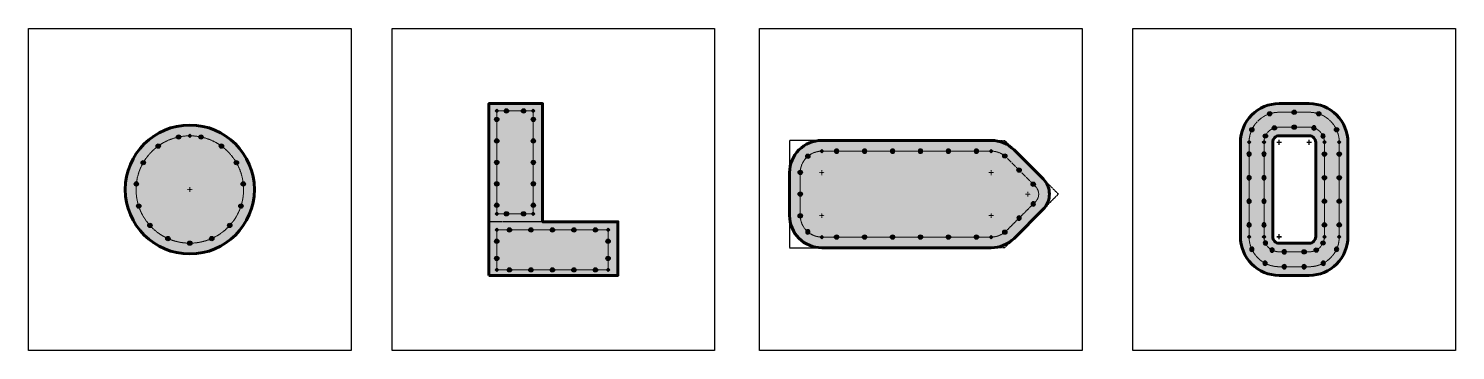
# Model space of a CAD drawing. Header units: millimetres. Extents: x -7983 to -1347, y -8072 to 1092.
# Drawn here: x -7983 to -1347, y -8072 to -6572 of the extents above; entities that cross this region are included whole.
import ezdxf

# ---------------------------------------------------------------- set-up
doc = ezdxf.new("R2010")
doc.units = ezdxf.units.MM
doc.linetypes.add('CENTER2', pattern=[28.575, 19.05, -3.175, 3.175, -3.175])
doc.linetypes.add('HIDDEN2', pattern=[4.7625, 3.175, -1.5875])
for name, color, linetype, lineweight in [('CONTUR', 40, 'Continuous', 60), ('HATCH_провал', 242, 'Continuous', 5), ('OSI_THIN', 86, 'CENTER2', 5)]:
    doc.layers.add(name, color=color, linetype=linetype, lineweight=lineweight)
for name, color, linetype in [('HATCH', 8, 'Continuous'), ('HATCH_выделение_MIN', 170, 'Continuous'), ('HIDDEN', 6, 'HIDDEN2'), ('SIZE', 142, 'Continuous'), ('User_points', 5, 'Continuous')]:
    doc.layers.add(name, color=color, linetype=linetype)
doc.layers.add('NOTES', color=1, linetype='Continuous', plot=False)

# ---------------------------------------------------------------- blocks, each defined once
blk = doc.blocks.new('*U253')
h = blk.add_hatch(color=256)
h.dxf.hatch_style = 1
edge = h.paths.add_edge_path()
edge.add_arc((0, 0), 10, 0, 360)
blk.add_circle((0, 0), 10)
blk = doc.blocks.new('*U254')
at = {"layer": 'HATCH_выделение_MIN', "color": 0, "linetype": 'ByBlock', "lineweight": -2, "transparency": 16777216}
for p in [(0, 0), (130, 0), (260, 0), (390, 0), (520, 0), (650, 0)]:
    blk.add_blockref('*U253', p, dxfattribs=at)
blk = doc.blocks.new('точка_разбиения_раскладки_арматуры')
h = blk.add_hatch(color=256)
h.dxf.hatch_style = 1
h.paths.add_polyline_path([(0, 11.1), (11.1, 0), (0, -11.1), (-11.1, 0)])
blk.add_lwpolyline([(0, 11.1), (11.1, 0), (0, -11.1), (-11.1, 0)], close=True)
blk = doc.blocks.new('арм')
h = blk.add_hatch(color=256)
h.dxf.hatch_style = 1
edge = h.paths.add_edge_path()
edge.add_arc((0, 0), 10, 0, 360)
blk.add_circle((0, 0), 10)
blk = doc.blocks.new('*U259')
h = blk.add_hatch(color=256)
h.dxf.hatch_style = 1
edge = h.paths.add_edge_path()
edge.add_arc((0, 0), 10, 0, 360)
blk.add_circle((0, 0), 10)
blk = doc.blocks.new('*U260')
at = {"layer": 'HATCH_выделение_MIN', "color": 0, "linetype": 'ByBlock', "lineweight": -2, "transparency": 16777216}
for p in [(0, 0), (130, 0), (260, 0), (390, 0), (520, 0), (650, 0)]:
    blk.add_blockref('*U259', p, dxfattribs=at)
blk = doc.blocks.new('*U300')
h = blk.add_hatch(color=256)
h.dxf.hatch_style = 1
edge = h.paths.add_edge_path()
edge.add_arc((0, 0), 10, 0, 360)
blk.add_circle((0, 0), 10)
blk = doc.blocks.new('*U301')
at = {"layer": 'HATCH_выделение_MIN', "color": 0, "linetype": 'ByBlock', "lineweight": -2, "transparency": 16777216}
for p, rotation in [((-4052.5, -7072.1), 18.33352975411897), ((-3824.6, -7072.1), 341.6664702458814), ((-4135.5, -7146.5), 65.38479669610993), ((-3741.6, -7146.5), 294.6152033038902)]:
    blk.add_blockref('*U300', p, dxfattribs=dict(at, rotation=rotation))
blk.add_blockref('*U300', (-3938.6, -7065), dxfattribs=at)
blk = doc.blocks.new('*U314')
h = blk.add_hatch(color=256)
h.dxf.hatch_style = 1
edge = h.paths.add_edge_path()
edge.add_arc((0, 0), 10, 0, 360)
blk.add_circle((0, 0), 10)
blk = doc.blocks.new('*U315')
at = {"layer": 'HATCH_выделение_MIN', "color": 0, "linetype": 'ByBlock', "lineweight": -2, "transparency": 16777216}
for p in [(0, 0), (110, 0), (220, 0), (330, 0)]:
    blk.add_blockref('*U314', p, dxfattribs=at)
blk = doc.blocks.new('*U318')
h = blk.add_hatch(color=256)
h.dxf.hatch_style = 1
edge = h.paths.add_edge_path()
edge.add_arc((0, 0), 10, 0, 360)
blk.add_circle((0, 0), 10)
blk = doc.blocks.new('*U319')
at = {"layer": 'HATCH_выделение_MIN', "color": 0, "linetype": 'ByBlock', "lineweight": -2, "transparency": 16777216}
for p in [(0, 0), (110, 0), (220, 0), (330, 0)]:
    blk.add_blockref('*U318', p, dxfattribs=at)
blk = doc.blocks.new('*U322')
h = blk.add_hatch(color=256)
h.dxf.hatch_style = 1
edge = h.paths.add_edge_path()
edge.add_arc((0, 0), 10, 0, 360)
blk.add_circle((0, 0), 10)
blk = doc.blocks.new('*U323')
at = {"layer": 'HATCH_выделение_MIN', "color": 0, "linetype": 'ByBlock', "lineweight": -2, "transparency": 16777216}
for p in [(0, 0), (110, 0), (220, 0), (330, 0)]:
    blk.add_blockref('*U322', p, dxfattribs=at)
blk = doc.blocks.new('*U320')
h = blk.add_hatch(color=256)
h.dxf.hatch_style = 1
edge = h.paths.add_edge_path()
edge.add_arc((0, 0), 10, 0, 360)
blk.add_circle((0, 0), 10)
blk = doc.blocks.new('*U321')
at = {"layer": 'HATCH_выделение_MIN', "color": 0, "linetype": 'ByBlock', "lineweight": -2, "transparency": 16777216}
for p in [(0, 0), (110, 0), (220, 0), (330, 0)]:
    blk.add_blockref('*U320', p, dxfattribs=at)
blk = doc.blocks.new('*U324')
h = blk.add_hatch(color=256)
h.dxf.hatch_style = 1
edge = h.paths.add_edge_path()
edge.add_arc((0, 0), 10, 0, 360)
blk.add_circle((0, 0), 10)
blk = doc.blocks.new('*U325')
at = {"layer": 'HATCH_выделение_MIN', "color": 0, "linetype": 'ByBlock', "lineweight": -2, "transparency": 16777216}
for p, rotation in [((-4073.6, -7081.1), 27.74378314251716), ((-3803.6, -7081.1), 332.2562168574831), ((-4135.5, -7146.5), 65.38479669610993), ((-3741.6, -7146.5), 294.6152033038902)]:
    blk.add_blockref('*U324', p, dxfattribs=dict(at, rotation=rotation))
for p in [(-3984.5, -7065), (-3892.7, -7065)]:
    blk.add_blockref('*U324', p, dxfattribs=at)
blk = doc.blocks.new('*U332')
at = {"layer": 'HATCH_выделение_MIN'}
blk.add_blockref('арм', (0, 0), dxfattribs=at)
blk = doc.blocks.new('*U334')
at = {"layer": 'User_points', "color": 0, "linetype": 'ByBlock', "lineweight": -2, "transparency": 16777216}
for p in [(0, 0), (100, 0), (200, 0), (300, 0), (400, 0)]:
    blk.add_blockref('*U332', p, dxfattribs=at)
blk = doc.blocks.new('*U343')
at = {"layer": 'HATCH_выделение_MIN'}
blk.add_blockref('арм', (0, 0), dxfattribs=at)
blk = doc.blocks.new('*U344')
at = {"layer": 'User_points', "color": 0, "linetype": 'ByBlock', "lineweight": -2, "transparency": 16777216}
for p in [(0, 0), (100, 0), (200, 0), (300, 0), (400, 0)]:
    blk.add_blockref('*U343', p, dxfattribs=at)
blk = doc.blocks.new('*U345')
at = {"layer": 'HATCH_выделение_MIN'}
blk.add_blockref('арм', (0, 0), dxfattribs=at)
blk = doc.blocks.new('*U346')
at = {"layer": 'User_points', "color": 0, "linetype": 'ByBlock', "lineweight": -2, "transparency": 16777216}
for p in [(0, 400), (0, 300), (0, 200), (0, 100), (0, 0)]:
    blk.add_blockref('*U345', p, dxfattribs=at)
blk = doc.blocks.new('*U347')
at = {"layer": 'HATCH_выделение_MIN'}
blk.add_blockref('арм', (0, 0), dxfattribs=at)
blk = doc.blocks.new('*U348')
at = {"layer": 'User_points', "color": 0, "linetype": 'ByBlock', "lineweight": -2, "transparency": 16777216}
for p in [(0, 0), (80, 0)]:
    blk.add_blockref('*U347', p, dxfattribs=at)
blk = doc.blocks.new('*U335')
at = {"layer": 'HATCH_выделение_MIN'}
blk.add_blockref('арм', (0, 0), dxfattribs=at)
blk = doc.blocks.new('*U336')
at = {"layer": 'User_points', "color": 0, "linetype": 'ByBlock', "lineweight": -2, "transparency": 16777216}
for p in [(0, 400), (0, 300), (0, 200), (0, 100), (0, 0)]:
    blk.add_blockref('*U335', p, dxfattribs=at)
blk = doc.blocks.new('*U378')
at = {"layer": 'HATCH_выделение_MIN'}
blk.add_blockref('арм', (0, 0), dxfattribs=at)
blk = doc.blocks.new('*U379')
at = {"layer": 'SIZE', "color": 0, "linetype": 'ByBlock', "lineweight": -2, "transparency": 16777216}
for p, rotation in [((-7113.4, -7149), 23.99999999999999), ((-6910, -7149), 336.0000000000001), ((-7197.5, -7210.1), 48.00000000000002), ((-6825.9, -7210.1), 312), ((-7249.4, -7300.1), 72), ((-6773.9, -7300.1), 288), ((-7260.3, -7403.5), 96), ((-6763, -7403.5), 264), ((-7228.2, -7502.4), 120), ((-6795.2, -7502.4), 240), ((-7158.6, -7579.6), 144), ((-7063.6, -7621.9), 168.0000000000001), ((-6959.7, -7621.9), 192), ((-6864.7, -7579.6), 216)]:
    blk.add_blockref('*U378', p, dxfattribs=dict(at, rotation=rotation))
blk.add_blockref('*U378', (-7011.7, -7127.4), dxfattribs=at)
blk = doc.blocks.new('*U389')
at = {"layer": 'HATCH_выделение_MIN'}
blk.add_blockref('арм', (0, 0), dxfattribs=at)
blk = doc.blocks.new('*U390')
at = {"layer": 'User_points', "color": 0, "linetype": 'ByBlock', "lineweight": -2, "transparency": 16777216}
for p in [(0, 0), (80, 0)]:
    blk.add_blockref('*U389', p, dxfattribs=at)
blk = doc.blocks.new('*U392')
at = {"layer": 'HATCH_выделение_MIN'}
blk.add_blockref('арм', (0, 0), dxfattribs=at)
blk = doc.blocks.new('*U393')
at = {"layer": 'User_points', "color": 0, "linetype": 'ByBlock', "lineweight": -2, "transparency": 16777216}
for p in [(0, 0), (80, 0)]:
    blk.add_blockref('*U392', p, dxfattribs=at)
blk = doc.blocks.new('*U397')
at = {"layer": 'HATCH_выделение_MIN'}
blk.add_blockref('арм', (0, 0), dxfattribs=at)
blk = doc.blocks.new('*U399')
at = {"layer": 'User_points', "color": 0, "linetype": 'ByBlock', "lineweight": -2, "transparency": 16777216}
for p in [(0, 0), (80, 0)]:
    blk.add_blockref('*U397', p, dxfattribs=at)

msp = doc.modelspace()

# ---------------------------------------------------------------- hatches: boundary and pattern name
at = {"layer": 'HATCH'}
h = msp.add_hatch(dxfattribs=at)
h.set_pattern_fill('ANSI36', color=256, scale=2)
h.set_pattern_definition([(45, (0, -4.771), (3.367596, 12.347852), [15.875, -3.175, 0, -3.175])])
h.paths.add_polyline_path([(-5842.1, -7721.9), (-5842.1, -6921.9), (-5592.1, -6921.9), (-5592.1, -7471.9), (-5242.1, -7471.9), (-5242.1, -7721.9)])
h = msp.add_hatch(dxfattribs=at)
h.set_pattern_fill('ANSI36', color=256, scale=2)
h.paths.add_polyline_path([(-2027.2, -6921.9), (-2167.2, -6921.9, 0.414214), (-2347.2, -7101.9), (-2347.2, -7541.9, 0.414214), (-2167.2, -7721.9), (-2027.2, -7721.9, 0.414214), (-1847.2, -7541.9), (-1847.2, -7101.9, 0.414214)])
h.paths.add_polyline_path([(-2027.2, -7071.9, -0.414214), (-1997.2, -7101.9), (-1997.2, -7541.9, -0.414214), (-2027.2, -7571.9), (-2167.2, -7571.9, -0.414214), (-2197.2, -7541.9), (-2197.2, -7101.9, -0.414214), (-2167.2, -7071.9)], flags=16)
h = msp.add_hatch(dxfattribs=at)
h.set_pattern_fill('ANSI36', color=256, scale=2)
h.set_pattern_definition([(45, (-220.934, 55.45), (3.367596, 12.347852), [15.875, -3.175, 0, -3.175])])
edge = h.paths.add_edge_path()
edge.add_arc((-7232.6, -7321.9), 300, 0, 360)
h = msp.add_hatch(dxfattribs=at)
h.set_pattern_fill('ANSI36', color=256, scale=2)
edge = h.paths.add_edge_path()
edge.add_line((-3943.8, -7093.3), (-4293.8, -7093.3))
edge.add_arc((-4293.8, -7243.3), 150, 90, 180)
edge.add_line((-4443.8, -7243.3), (-4443.8, -7443.3))
edge.add_arc((-4293.8, -7443.3), 150, 180, 270)
edge.add_line((-4293.8, -7593.3), (-3943.8, -7593.3))
edge.add_line((-3943.8, -7593.3), (-3506, -7593.3))
edge.add_arc((-3506, -7443.3), 150, 270, 315)
edge.add_line((-3399.9, -7549.4), (-3264.6, -7414))
edge.add_arc((-3335.3, -7343.3), 100, 315, 405)
edge.add_line((-3264.6, -7272.6), (-3399.9, -7137.2))
edge.add_arc((-3506, -7243.3), 150, 45, 90)
edge.add_line((-3506, -7093.3), (-3943.8, -7093.3))

# ---------------------------------------------------------------- linework, layer by layer
at = {"layer": 'CONTUR'}
msp.add_lwpolyline([(-5842.1, -7721.9), (-5842.1, -6921.9), (-5592.1, -6921.9), (-5592.1, -7471.9), (-5242.1, -7471.9), (-5242.1, -7721.9), (-5842.1, -7721.9)], dxfattribs=at)
for points in [[(-1847.2, -7101.9), (-1847.2, -7541.9, -0.414214), (-2027.2, -7721.9), (-2167.2, -7721.9, -0.414214), (-2347.2, -7541.9), (-2347.2, -7101.9, -0.414214), (-2167.2, -6921.9), (-2027.2, -6921.9, -0.414214)], [(-3943.8, -7093.3), (-4293.8, -7093.3, 0.414214), (-4443.8, -7243.3), (-4443.8, -7443.3, 0.414214), (-4293.8, -7593.3), (-3943.8, -7593.3), (-3506, -7593.3, 0.198912), (-3399.9, -7549.4), (-3264.6, -7414, 0.414214), (-3264.6, -7272.6), (-3399.9, -7137.2, 0.198912), (-3506, -7093.3)], [(-1997.2, -7101.9), (-1997.2, -7541.9, -0.414214), (-2027.2, -7571.9), (-2167.2, -7571.9, -0.414214), (-2197.2, -7541.9), (-2197.2, -7101.9, -0.414214), (-2167.2, -7071.9), (-2027.2, -7071.9, -0.414214)]]:
    msp.add_lwpolyline(points, format="xyb", close=True, dxfattribs=at)
msp.add_circle((-7232.6, -7321.9), 300, dxfattribs=at)
at = {"layer": 'HIDDEN'}
msp.add_line((-5592.1, -7471.9), (-5842.1, -7471.9), dxfattribs=at)
at = {"layer": 'HIDDEN', "ltscale": 0.5}
msp.add_lwpolyline([(-4293.8, -7093.3), (-4443.8, -7093.3), (-4443.8, -7593.3), (-4293.8, -7593.3)], dxfattribs=at)
at = {"layer": 'HIDDEN', "ltscale": 0.4}
msp.add_lwpolyline([(-3568.1, -7093.3), (-3443.8, -7093.3), (-3193.8, -7343.3), (-3443.8, -7593.3), (-3568.1, -7593.3)], dxfattribs=at)
at = {"layer": 'NOTES', "ltscale": 0.03}
for p, q in [((-2167.2, -7113.1), (-2167.2, -7090.7)), ((-2027.2, -7113.1), (-2027.2, -7090.7)), ((-2178.4, -7101.9), (-2156, -7101.9)), ((-2038.4, -7101.9), (-2016, -7101.9)), ((-2178.4, -7541.9), (-2156, -7541.9)), ((-2156, -7541.9), (-2178.4, -7541.9)), ((-2167.2, -7553.1), (-2167.2, -7530.7)), ((-2167.2, -7553.1), (-2167.2, -7530.7))]:
    msp.add_line(p, q, dxfattribs=at)
at = {"layer": 'OSI_THIN', "ltscale": 0.03}
for p, q in [((-4293.8, -7254.5), (-4293.8, -7232.1)), ((-3506, -7254.5), (-3506, -7232.1)), ((-4305.1, -7243.3), (-4282.6, -7243.3)), ((-3517.2, -7243.3), (-3494.8, -7243.3)), ((-7243.8, -7321.9), (-7221.4, -7321.9)), ((-7232.6, -7333.1), (-7232.6, -7310.7)), ((-3346.5, -7343.3), (-3324, -7343.3)), ((-3335.3, -7354.5), (-3335.3, -7332.1)), ((-4305.1, -7443.3), (-4282.6, -7443.3)), ((-4293.8, -7454.5), (-4293.8, -7432.1)), ((-3517.2, -7443.3), (-3494.8, -7443.3)), ((-3506, -7454.5), (-3506, -7432.1))]:
    msp.add_line(p, q, dxfattribs=at)
at = {"layer": 'OSI_THIN', "ltscale": 0.1}
for points in [[(-5635.3, -7435.3), (-5805.2, -7435.3), (-5805.2, -6955.7), (-5635.3, -6955.7)], [(-5805.2, -7510), (-5287.4, -7510), (-5287.4, -7696.2), (-5805.2, -7696.2)]]:
    msp.add_lwpolyline(points, close=True, dxfattribs=at)
for points in [[(-1887.5, -7101.9), (-1887.5, -7541.9, -0.414214), (-2027.2, -7681.6), (-2167.2, -7681.6, -0.414214), (-2306.8, -7541.9), (-2306.8, -7101.9, -0.414214), (-2167.2, -6962.2), (-2027.2, -6962.2, -0.414214)], [(-1956.8, -7101.9), (-1956.8, -7541.9, -0.414214), (-2027.2, -7612.2), (-2167.2, -7612.2, -0.414214), (-2237.5, -7541.9), (-2237.5, -7101.9, -0.414214), (-2167.2, -7031.6), (-2027.2, -7031.6, -0.414214)], [(-3943.8, -7143.3), (-4293.8, -7143.3, 0.414214), (-4393.8, -7243.3), (-4393.8, -7443.3, 0.414214), (-4293.8, -7543.3), (-3943.8, -7543.3), (-3506, -7543.3, 0.198912), (-3435.3, -7514), (-3299.9, -7378.7, 0.414214), (-3299.9, -7308), (-3435.3, -7172.6, 0.198912), (-3506, -7143.3)]]:
    msp.add_lwpolyline(points, format="xyb", close=True, dxfattribs=at)
msp.add_circle((-7232.6, -7321.9), 250, dxfattribs=at)
at = {"layer": 'SIZE'}
for points in [[(-7982.6, -6571.9), (-6482.6, -6571.9), (-6482.6, -8071.9), (-7982.6, -8071.9)], [(-6292.1, -6571.9), (-4792.1, -6571.9), (-4792.1, -8071.9), (-6292.1, -8071.9)], [(-4582.8, -6571.9), (-3082.8, -6571.9), (-3082.8, -8071.9), (-4582.8, -8071.9)], [(-2847.2, -6571.9), (-1347.2, -6571.9), (-1347.2, -8071.9), (-2847.2, -8071.9)]]:
    msp.add_lwpolyline(points, close=True, dxfattribs=at)

# ---------------------------------------------------------------- block references
at = {"layer": 'HATCH_выделение_MIN'}
for name, p in [('*U301', (1841.4, 102.8)), ('арм', (-2189.3, -7035.1)), ('арм', (-2097.2, -7031.6)), ('арм', (-2231.1, -7072.6)), ('арм', (-4358.8, -7167.3)), ('арм', (-3442.7, -7165.9)), ('арм', (-4393.8, -7242.1)), ('арм', (-3376.6, -7231.6)), ('арм', (-3310.5, -7297.3)), ('арм', (-4393.8, -7343.3)), ('арм', (-4393.8, -7444.5)), ('*U260', (-4224.9, -7543.3)), ('арм', (-3442.7, -7520.7))]:
    msp.add_blockref(name, p, dxfattribs=at)
at = {"layer": 'HATCH_выделение_MIN', "xscale": -1}
for p in [(-2005.1, -7035.1), (-1963.2, -7072.6)]:
    msp.add_blockref('арм', p, dxfattribs=at)
for name, p, rotation in [('*U254', (-4224.9, -7143.3), 180), ('*U315', (-2306.8, -7486.9), 270), ('*U319', (-2237.5, -7486.9), 270), ('арм', (-3310.5, -7389.3), 180), ('арм', (-3376.6, -7455), 180), ('арм', (-4358.8, -7519.3), 180), ('арм', (-2231.1, -7571.2), 180), ('*U325', (1841.4, -14746.6), 180), ('арм', (-2199.9, -7604.1), 180), ('арм', (-2143.1, -7612.2), 180)]:
    msp.add_blockref(name, p, dxfattribs=dict(at, rotation=rotation))
at = {"layer": 'HATCH_выделение_MIN'}
for name, p, rotation in [('*U321', (-1956.8, -7486.9), 90.00000000000001), ('*U323', (-1887.5, -7486.9), 90.00000000000001), ('арм', (-1963.2, -7571.2), 180), ('арм', (-2051.3, -7612.2), 180), ('арм', (-1994.5, -7604.1), 180)]:
    msp.add_blockref(name, p, dxfattribs=dict(at, rotation=rotation))
at = {"layer": 'HATCH_провал', "yscale": 0.7}
for p, xscale in [((-5805.2, -6955.7), 0.7), ((-5635.3, -6955.7), 0.7), ((-7232.6, -7071.9), 0.7), ((-2306.8, -7101.9), 0.7), ((-2237.5, -7101.9), 0.7), ((-1956.8, -7101.9), -0.7), ((-1887.5, -7101.9), -0.7), ((-4293.8, -7143.3), 0.7), ((-3506, -7143.3), 0.7), ((-5805.2, -7435.3), 0.7), ((-5635.3, -7435.3), 0.7), ((-5805.2, -7510), 0.7), ((-5287.4, -7510), 0.7), ((-3506, -7543.3), 0.7), ((-5805.2, -7696.2), 0.7), ((-5287.4, -7696.2), 0.7)]:
    msp.add_blockref('точка_разбиения_раскладки_арматуры', p, dxfattribs=dict(at, xscale=xscale))
at = {"layer": 'HATCH_провал', "yscale": 0.7, "rotation": 180}
for p, xscale in [((-4293.8, -7543.3), 0.7), ((-2306.8, -7541.9), -0.7), ((-2237.5, -7541.9), -0.7), ((-1956.8, -7541.9), 0.7), ((-1887.5, -7541.9), 0.7)]:
    msp.add_blockref('точка_разбиения_раскладки_арматуры', p, dxfattribs=dict(at, xscale=xscale))
at = {"layer": 'SIZE', "rotation": 180}
msp.add_blockref('*U379', (-14244.3, -14699.3), dxfattribs=at)
at = {"layer": 'User_points'}
for name, p in [('*U348', (-5760.3, -6955.7)), ('*U346', (-5805.2, -7395.5)), ('*U336', (-5635.3, -7395.5)), ('*U390', (-5760.3, -7435.3)), ('*U344', (-5746.3, -7510)), ('*U334', (-5746.3, -7696.2))]:
    msp.add_blockref(name, p, dxfattribs=at)
at = {"layer": 'User_points', "rotation": 90}
for name, p in [('*U393', (-5805.2, -7643.1)), ('*U399', (-5287.4, -7643.1))]:
    msp.add_blockref(name, p, dxfattribs=at)

doc.saveas('drawing.dxf')
